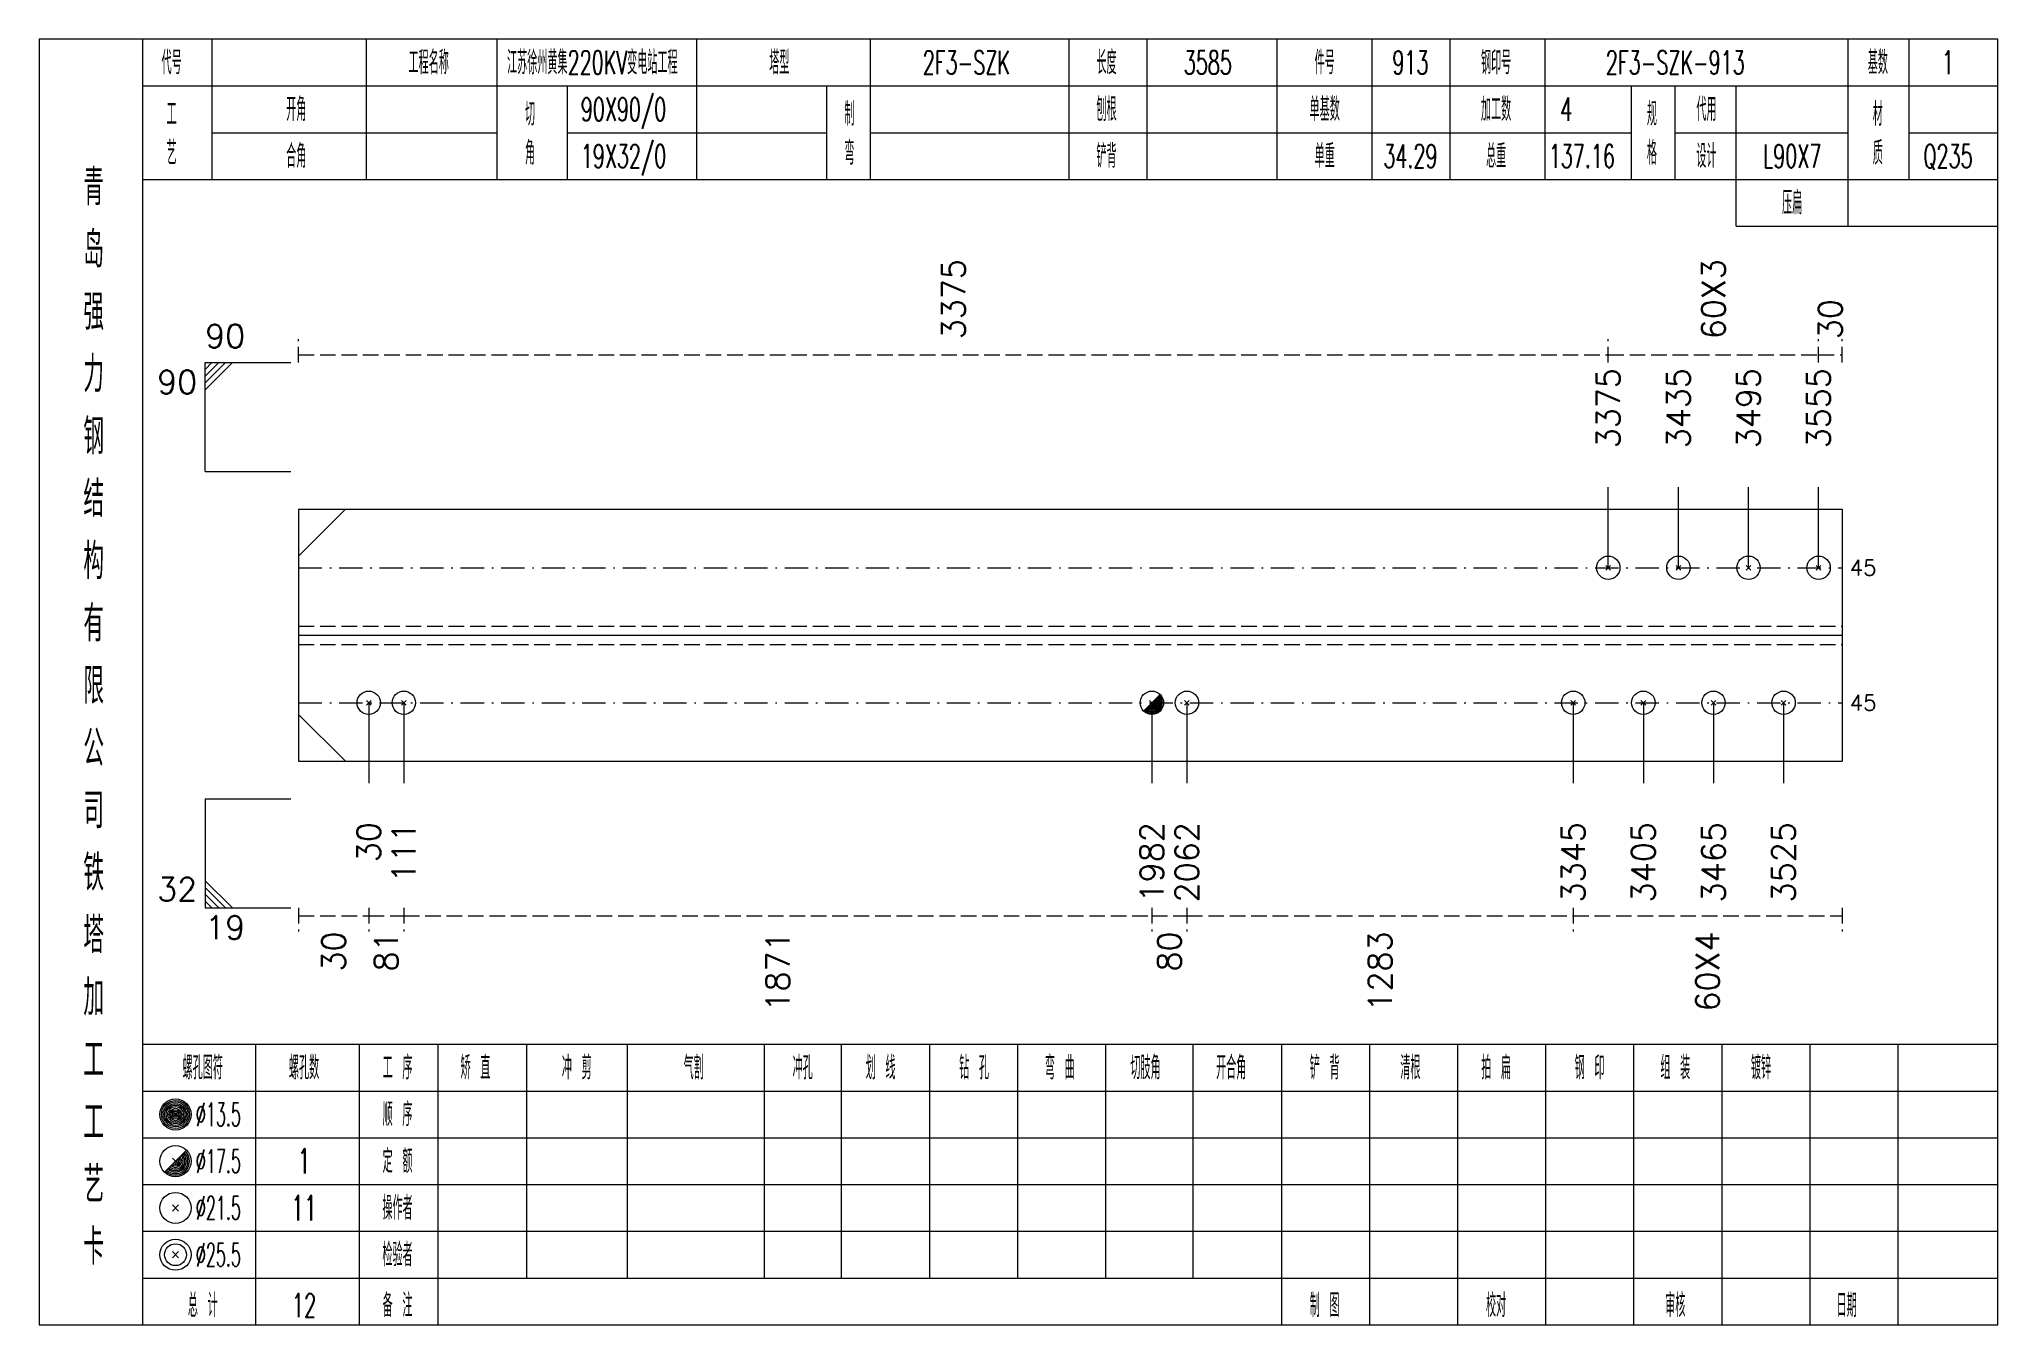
# Model space of a CAD drawing. Extents: x 0 to 4623, y -1159 to 4890.
# Drawn here: x 2179.8 to 2431.2, y 900 to 1065 of the extents above; entities that cross this region are included whole.
import ezdxf
from ezdxf.enums import TextEntityAlignment as Align

# ---------------------------------------------------------------- set-up
doc = ezdxf.new("R2010")
doc.units = 0
doc.header["$MEASUREMENT"] = 0
doc.linetypes.add('一点画线', pattern=[5.2, 3, -1, 0.2, -1])
doc.linetypes.add('虚线', pattern=[2.75, 2, -0.75])
doc.layers.get('0').update_dxf_attribs({"linetype": 'CONTINUOUS', "lineweight": 25})
for name, color, linetype, lineweight in [('1', 7, 'CONTINUOUS', 25), ('4', 7, 'CONTINUOUS', 25), ('5', 7, 'CONTINUOUS', 25)]:
    doc.layers.add(name, color=color, linetype=linetype, lineweight=lineweight)
doc.styles.get("Standard").update_dxf_attribs({"font": 'simplex.shx', "width": 0.7, "height": 3, "bigfont": 'gbhzfs.shx'})

msp = doc.modelspace()

# ---------------------------------------------------------------- texts
at = {"color": 8, "linetype": 'Continuous', "lineweight": 9}
for s, p in [('3375', (2297.15, 1026.5)), ('60X3', (2394.7, 1026.5)), ('30', (2409.7, 1026.5))]:
    msp.add_text(s, height=3, rotation=90, dxfattribs=at).set_placement(p, align=Align.MIDDLE_LEFT)
at = {"color": 7, "linetype": 'Continuous', "lineweight": 13}
msp.add_text('90', height=3, dxfattribs=at).set_placement((2201.1, 1024.5), align=Align.BOTTOM_LEFT)
msp.add_text('90', height=3, dxfattribs=at).set_placement((2200.1, 1022.5), align=Align.TOP_RIGHT)
for s, p in [('3375', (2381.2, 1012.5)), ('3435', (2390.2, 1012.5)), ('3495', (2399.2, 1012.5)), ('3555', (2408.2, 1012.5))]:
    msp.add_text(s, height=3, rotation=90, dxfattribs=at).set_placement(p, align=Align.MIDDLE_LEFT)
for p in [(2412.2, 997.167), (2412.2, 979.833)]:
    msp.add_text('45', height=2, dxfattribs=at).set_placement(p, align=Align.MIDDLE_LEFT)
msp.add_text('32', height=3, dxfattribs=at).set_placement((2200.1, 953.5), align=Align.BOTTOM_RIGHT)
msp.add_text('19', height=3, dxfattribs=at).set_placement((2201.1, 952.5), align=Align.TOP_LEFT)
at = {"color": 8, "linetype": 'Continuous', "lineweight": 9}
for s, p in [('30', (2217.6, 950.5)), ('81', (2224.35, 950.5)), ('1871', (2274.611, 950.5)), ('80', (2324.871, 950.5)), ('1283', (2351.911, 950.5)), ('60X4', (2393.95, 950.5))]:
    msp.add_text(s, height=3, rotation=90, dxfattribs=at).set_placement(p, align=Align.MIDDLE_RIGHT)
at = {"layer": '1', "color": 7, "linetype": 'Continuous', "lineweight": 13}
for s, p in [('30', (2222.1, 964.5)), ('111', (2226.6, 964.5)), ('1982', (2322.621, 964.5)), ('2062', (2327.121, 964.5)), ('3345', (2376.7, 964.5)), ('3405', (2385.7, 964.5)), ('3465', (2394.7, 964.5)), ('3525', (2403.7, 964.5))]:
    msp.add_text(s, height=3, rotation=90, dxfattribs=at).set_placement(p, align=Align.MIDDLE_RIGHT)
at = {"layer": '4', "color": 1, "linetype": 'Continuous', "lineweight": 13}
for s, height, width, p in [('代号', 3, 0.6, (2196.8, 1062)), ('工程名称', 3, 0.6, (2229.8, 1062)), ('江苏徐州黄集220KV变电站工程', 3, 0.6, (2250.8, 1062)), ('塔型', 3, 0.6, (2274.8, 1062)), ('2F3-SZK', 3, 0.6, (2298.8, 1062)), ('长度', 3, 0.6, (2316.8, 1062)), ('3585', 3, 0.6, (2329.8, 1062)), ('件号', 3, 0.6, (2344.8, 1062)), ('913', 3, 0.6, (2355.8, 1062)), ('钢印号', 3, 0.6, (2366.8, 1062)), ('2F3-SZK-913', 3, 0.6, (2389.8, 1062)), ('基数', 3, 0.6, (2415.8, 1062)), ('1', 3, 0.6, (2424.8, 1062)), ('工', 3, 0.6, (2196.8, 1055.4)), ('开角', 3, 0.6, (2212.8, 1056)), ('切', 3, 0.6, (2242.8, 1055.4)), ('90X90/0', 3, 0.6, (2254.8, 1056)), ('制', 3, 0.6, (2283.8, 1055.4)), ('刨根', 3, 0.6, (2316.8, 1056)), ('单基数', 3, 0.6, (2344.8, 1056)), ('加工数', 3, 0.6, (2366.8, 1056)), ('4', 3, 0.6, (2375.8, 1056)), ('规', 3, 0.6, (2386.8, 1055.4)), ('代用', 3, 0.6, (2393.8, 1056)), ('材', 3, 0.6, (2415.8, 1055.4)), ('艺', 3, 0.6, (2196.8, 1050.4)), ('合角', 3, 0.6, (2212.8, 1050)), ('角', 3, 0.6, (2242.8, 1050.4)), ('19X32/0', 3, 0.6, (2254.8, 1050)), ('弯', 3, 0.6, (2283.8, 1050.4)), ('铲背', 3, 0.6, (2316.8, 1050)), ('单重', 3, 0.6, (2344.8, 1050)), ('34.29', 3, 0.6, (2355.8, 1050)), ('总重', 3, 0.6, (2366.8, 1050)), ('137.16', 3, 0.6, (2377.8, 1050)), ('格', 3, 0.6, (2386.8, 1050.4)), ('设计', 3, 0.6, (2393.8, 1050)), ('L90X7', 3, 0.6, (2404.8, 1050)), ('质', 3, 0.6, (2415.8, 1050.4)), ('Q235', 3, 0.6, (2424.8, 1050)), ('青', 4.6, 0.8, (2186.8, 1046)), ('压扁', 3, 0.6, (2404.8, 1044)), ('岛', 4.6, 0.8, (2186.8, 1038)), ('强', 4.6, 0.8, (2186.8, 1030)), ('力', 4.6, 0.8, (2186.8, 1022)), ('钢', 4.6, 0.8, (2186.8, 1014)), ('结', 4.6, 0.8, (2186.8, 1006)), ('构', 4.6, 0.8, (2186.8, 998)), ('有', 4.6, 0.8, (2186.8, 990)), ('限', 4.6, 0.8, (2186.8, 982)), ('公', 4.6, 0.8, (2186.8, 974)), ('司', 4.6, 0.8, (2186.8, 966)), ('铁', 4.6, 0.8, (2186.8, 958)), ('塔', 4.6, 0.8, (2186.8, 950)), ('加', 4.6, 0.8, (2186.8, 942)), ('工', 4.6, 0.8, (2186.8, 934)), ('螺孔图符', 3, 0.6, (2200.8, 933)), ('螺孔数', 3, 0.6, (2213.8, 933)), ('工 序', 3, 0.6, (2225.8, 933)), ('矫 直', 3, 0.6, (2235.8, 933)), ('冲 剪', 3, 0.6, (2248.8, 933)), ('气割', 3, 0.6, (2263.8, 933)), ('冲孔', 3, 0.6, (2277.8, 933)), ('划 线', 3, 0.6, (2287.8, 933)), ('钻 孔', 3, 0.6, (2299.8, 933)), ('弯 曲', 3, 0.6, (2310.8, 933)), ('切肢角', 3, 0.6, (2321.8, 933)), ('开合角', 3, 0.6, (2332.8, 933)), ('铲 背', 3, 0.6, (2344.8, 933)), ('清根', 3, 0.6, (2355.8, 933)), ('拍 扁', 3, 0.6, (2366.8, 933)), ('钢 印', 3, 0.6, (2378.8, 933)), ('组 装', 3, 0.6, (2389.8, 933)), ('镀锌', 3, 0.6, (2400.8, 933)), ('工', 4.6, 0.8, (2186.8, 926)), ('%%C13.5', 3, 0.5, (2202.8, 927)), ('顺 序', 3, 0.6, (2225.8, 927)), ('定 额', 3, 0.6, (2225.8, 921)), ('艺', 4.6, 0.8, (2186.8, 918)), ('%%C17.5', 3, 0.5, (2202.8, 921)), ('1', 3.2, 0.6, (2213.8, 921)), ('%%C21.5', 3, 0.5, (2202.8, 915)), ('11', 3.2, 0.6, (2213.8, 915)), ('操作者', 3, 0.6, (2225.8, 915)), ('卡', 4.6, 0.8, (2186.8, 910)), ('%%C25.5', 3, 0.5, (2202.8, 909)), ('检验者', 3, 0.6, (2225.8, 909)), ('总 计', 3, 0.6, (2200.8, 902.5)), ('12', 3, 0.6, (2213.8, 902.5)), ('备 注', 3, 0.6, (2225.8, 902.5)), ('制 图', 3, 0.6, (2344.8, 902.5)), ('校对', 3, 0.6, (2366.8, 902.5)), ('审核', 3, 0.6, (2389.8, 902.5)), ('日期', 3, 0.6, (2411.8, 902.5))]:
    msp.add_text(s, height=height, dxfattribs=dict(at, width=width)).set_placement(p, align=Align.MIDDLE_CENTER)

# ---------------------------------------------------------------- blocks, each defined once
blk = doc.blocks.new('孔21.5')
at = {"layer": '5', "color": 7, "linetype": 'Continuous', "lineweight": 13}
for p, q in [((-0.2, -0.2), (0.2, 0.2)), ((-0.2, 0.2), (0.2, -0.2))]:
    blk.add_line(p, q, dxfattribs=at)
blk.add_circle((0, 0), 1, dxfattribs=at)
blk = doc.blocks.new('孔17.5')
at = {"layer": '5', "color": 7, "linetype": 'Continuous', "lineweight": 13}
for p, q in [((-0.707, -0.707), (0.707, 0.707)), ((-0.2, 0.2), (0.2, -0.2))]:
    blk.add_line(p, q, dxfattribs=at)
blk.add_circle((0, 0), 1, dxfattribs=at)
for radius in [0.9, 0.8, 0.7, 0.6, 0.5, 0.4, 0.3, 0.2, 0.1]:
    blk.add_arc((0, 0), radius, 225, 45, dxfattribs=at)

# ---------------------------------------------------------------- linework, layer by layer
at = {"color": 8, "linetype": '虚线', "lineweight": 9}
for p, q in [((2213.1, 1023.5), (2213.1, 1026.5)), ((2381.2, 1023.5), (2381.2, 1026.5)), ((2381.2, 1023.5), (2381.2, 1026.5)), ((2408.2, 1023.5), (2408.2, 1026.5)), ((2408.2, 1023.5), (2408.2, 1026.5)), ((2411.2, 1023.5), (2411.2, 1026.5)), ((2213.1, 1024.5), (2381.2, 1024.5)), ((2381.2, 1024.5), (2408.2, 1024.5)), ((2408.2, 1024.5), (2411.2, 1024.5)), ((2213.1, 953.5), (2213.1, 950.5)), ((2222.1, 953.5), (2222.1, 950.5)), ((2222.1, 953.5), (2222.1, 950.5)), ((2226.6, 953.5), (2226.6, 950.5)), ((2226.6, 953.5), (2226.6, 950.5)), ((2322.621, 953.5), (2322.621, 950.5)), ((2322.621, 953.5), (2322.621, 950.5)), ((2327.121, 953.5), (2327.121, 950.5)), ((2327.121, 953.5), (2327.121, 950.5)), ((2376.7, 953.5), (2376.7, 950.5)), ((2376.7, 953.5), (2376.7, 950.5)), ((2411.2, 953.5), (2411.2, 950.5)), ((2213.1, 952.5), (2222.1, 952.5)), ((2222.1, 952.5), (2226.6, 952.5)), ((2226.6, 952.5), (2322.621, 952.5)), ((2322.621, 952.5), (2327.121, 952.5)), ((2327.121, 952.5), (2376.7, 952.5)), ((2376.7, 952.5), (2411.2, 952.5))]:
    msp.add_line(p, q, dxfattribs=at)
at = {"color": 7, "linetype": 'Continuous', "lineweight": 13}
for p, q in [((2201.1, 1023.5), (2212.1, 1023.5)), ((2201.1, 1009.5), (2201.1, 1023.5)), ((2201.975, 1023.5), (2201.1, 1022.625)), ((2202.85, 1023.5), (2201.1, 1021.75)), ((2203.725, 1023.5), (2201.1, 1020.875)), ((2204.6, 1023.5), (2201.1, 1020)), ((2201.1, 1009.5), (2212.1, 1009.5)), ((2381.2, 997.167), (2381.2, 1007.5)), ((2390.2, 997.167), (2390.2, 1007.5)), ((2399.2, 997.167), (2399.2, 1007.5)), ((2408.2, 997.167), (2408.2, 1007.5)), ((2213.1, 998.667), (2219.1, 1004.667)), ((2213.1, 978.333), (2219.1, 972.333)), ((2222.1, 979.833), (2222.1, 969.5)), ((2226.6, 979.833), (2226.6, 969.5)), ((2322.621, 979.833), (2322.621, 969.5)), ((2327.121, 979.833), (2327.121, 969.5)), ((2376.7, 979.833), (2376.7, 969.5)), ((2385.7, 979.833), (2385.7, 969.5)), ((2394.7, 979.833), (2394.7, 969.5)), ((2403.7, 979.833), (2403.7, 969.5)), ((2201.1, 967.5), (2212.1, 967.5)), ((2201.1, 967.5), (2201.1, 953.5)), ((2204.6, 953.5), (2201.1, 957)), ((2203.725, 953.5), (2201.1, 956.125)), ((2202.85, 953.5), (2201.1, 955.25)), ((2201.975, 953.5), (2201.1, 954.375)), ((2201.1, 953.5), (2212.1, 953.5))]:
    msp.add_line(p, q, dxfattribs=at)
at = {"color": 7, "linetype": 'Continuous', "lineweight": 18}
for p, q in [((2213.1, 1004.667), (2213.1, 972.333)), ((2213.1, 1004.667), (2411.2, 1004.667)), ((2411.2, 1004.667), (2411.2, 972.333)), ((2213.1, 988.5), (2411.2, 988.5))]:
    msp.add_line(p, q, dxfattribs=at)
at = {"color": 3, "linetype": '一点画线', "lineweight": 13}
for p, q in [((2213.1, 997.167), (2411.2, 997.167)), ((2213.1, 979.833), (2411.2, 979.833))]:
    msp.add_line(p, q, dxfattribs=at)
at = {"color": 1, "linetype": '虚线', "lineweight": 18}
for p, q in [((2213.1, 989.667), (2411.2, 989.667)), ((2213.1, 987.333), (2411.2, 987.333))]:
    msp.add_line(p, q, dxfattribs=at)
at = {"layer": '1', "color": 7, "linetype": 'Continuous', "lineweight": 18}
msp.add_line((2213.1, 972.333), (2411.2, 972.333), dxfattribs=at)
at = {"layer": '4', "color": 1, "linetype": 'Continuous', "lineweight": 18}
for p, q in [((2193.1, 900), (2193.1, 1065)), ((2202, 1047), (2202, 1065)), ((2221.8, 1047), (2221.8, 1065)), ((2238.6, 1047), (2238.6, 1065)), ((2264.2, 1047), (2264.2, 1065)), ((2286.5, 1047), (2286.5, 1065)), ((2312, 1047), (2312, 1065)), ((2322, 1047), (2322, 1065)), ((2338.7, 1047), (2338.7, 1065)), ((2350.9, 1047), (2350.9, 1065)), ((2360.9, 1047), (2360.9, 1065)), ((2373.1, 1047), (2373.1, 1065)), ((2412, 1041), (2412, 1065)), ((2419.8, 1047), (2419.8, 1065)), ((2193.1, 1059), (2431.2, 1059)), ((2247.6, 1047), (2247.6, 1059)), ((2280.9, 1047), (2280.9, 1059)), ((2384.2, 1047), (2384.2, 1059)), ((2389.8, 1047), (2389.8, 1059)), ((2397.6, 1041), (2397.6, 1059)), ((2202, 1053), (2238.6, 1053)), ((2247.6, 1053), (2280.9, 1053)), ((2286.5, 1053), (2384.2, 1053)), ((2389.8, 1053), (2412, 1053)), ((2419.8, 1053), (2431.2, 1053)), ((2193.1, 1047), (2431.2, 1047)), ((2397.6, 1041), (2431.2, 1041)), ((2193.1, 936), (2431.2, 936)), ((2207.6, 900), (2207.6, 936)), ((2220.9, 900), (2220.9, 936)), ((2231, 900), (2231, 936)), ((2242.4, 906), (2242.4, 936)), ((2255.3, 906), (2255.3, 936)), ((2272.9, 906), (2272.9, 936)), ((2282.8, 906), (2282.8, 936)), ((2294.1, 906), (2294.1, 936)), ((2305.4, 906), (2305.4, 936)), ((2316.7, 906), (2316.7, 936)), ((2327.9, 906), (2327.9, 936)), ((2339.3, 906), (2339.3, 936)), ((2350.6, 906), (2350.6, 936)), ((2361.9, 906), (2361.9, 936)), ((2373.2, 906), (2373.2, 936)), ((2384.5, 906), (2384.5, 936)), ((2395.8, 906), (2395.8, 936)), ((2407.1, 906), (2407.1, 936)), ((2418.4, 906), (2418.4, 936)), ((2193.1, 930), (2431.2, 930)), ((2193.1, 924), (2431.2, 924)), ((2193.1, 918), (2431.2, 918)), ((2193.1, 912), (2431.2, 912)), ((2193.1, 906), (2431.2, 906)), ((2339.3, 900), (2339.3, 906)), ((2350.6, 900), (2350.6, 906)), ((2361.9, 900), (2361.9, 906)), ((2373.2, 900), (2373.2, 906)), ((2384.5, 900), (2384.5, 906)), ((2395.8, 900), (2395.8, 906)), ((2407.1, 900), (2407.1, 906)), ((2418.4, 900), (2418.4, 906))]:
    msp.add_line(p, q, dxfattribs=at)
at = {"layer": '4', "color": 7, "linetype": 'Continuous', "lineweight": 13}
for p, q in [((2197.1, 926.8), (2197.5, 927.2)), ((2197.5, 926.8), (2197.1, 927.2)), ((2195.886, 919.586), (2198.714, 922.414)), ((2196.9, 921.4), (2197.7, 920.6)), ((2196.9, 914.6), (2197.7, 915.4)), ((2196.9, 915.4), (2197.7, 914.6)), ((2196.9, 908.6), (2197.7, 909.4)), ((2196.9, 909.4), (2197.7, 908.6))]:
    msp.add_line(p, q, dxfattribs=at)
at = {"layer": '4', "color": 1, "linetype": 'Continuous', "lineweight": 18}
msp.add_lwpolyline([(2179.8, 1065), (2179.8, 900), (2431.2, 900), (2431.2, 1065)], close=True, dxfattribs=at)
at = {"layer": '4', "color": 7, "linetype": 'Continuous', "lineweight": 13}
for centre, radius in [((2197.3, 927), 2), ((2197.3, 927), 1.8), ((2197.3, 927), 1.6), ((2197.3, 927), 1.4), ((2197.3, 927), 1.2), ((2197.3, 927), 1), ((2197.3, 927), 0.8), ((2197.3, 927), 0.6), ((2197.3, 927), 0.4), ((2197.3, 927), 0.2), ((2197.3, 921), 2), ((2197.3, 915), 2), ((2197.3, 909), 2), ((2197.3, 909), 1.4)]:
    msp.add_circle(centre, radius, dxfattribs=at)
for radius in [1.8, 1.6, 1.4, 1.2, 1, 0.8, 0.6, 0.4, 0.2]:
    msp.add_arc((2197.3, 921), radius, 225, 45, dxfattribs=at)

# ---------------------------------------------------------------- block references
at = {"color": 7, "linetype": 'Continuous', "lineweight": 13, "xscale": 1.5, "yscale": 1.5, "zscale": 1.5}
for p in [(2381.2, 997.167), (2390.2, 997.167), (2399.2, 997.167), (2408.2, 997.167)]:
    msp.add_blockref('孔21.5', p, dxfattribs=at)
at = {"layer": '1', "color": 7, "linetype": 'Continuous', "lineweight": 13, "xscale": 1.5, "yscale": 1.5, "zscale": 1.5}
for name, p in [('孔21.5', (2222.1, 979.833)), ('孔21.5', (2226.6, 979.833)), ('孔17.5', (2322.621, 979.833)), ('孔21.5', (2327.121, 979.833)), ('孔21.5', (2376.7, 979.833)), ('孔21.5', (2385.7, 979.833)), ('孔21.5', (2394.7, 979.833)), ('孔21.5', (2403.7, 979.833))]:
    msp.add_blockref(name, p, dxfattribs=at)

msp.set_redraw_order([(e.dxf.handle, doc.entitydb.next_handle()) for e in msp.query("TEXT MTEXT ATTDEF DIMENSION ARC_DIMENSION")])  # texts and dimensions are drawn at this point

doc.saveas('drawing.dxf')
